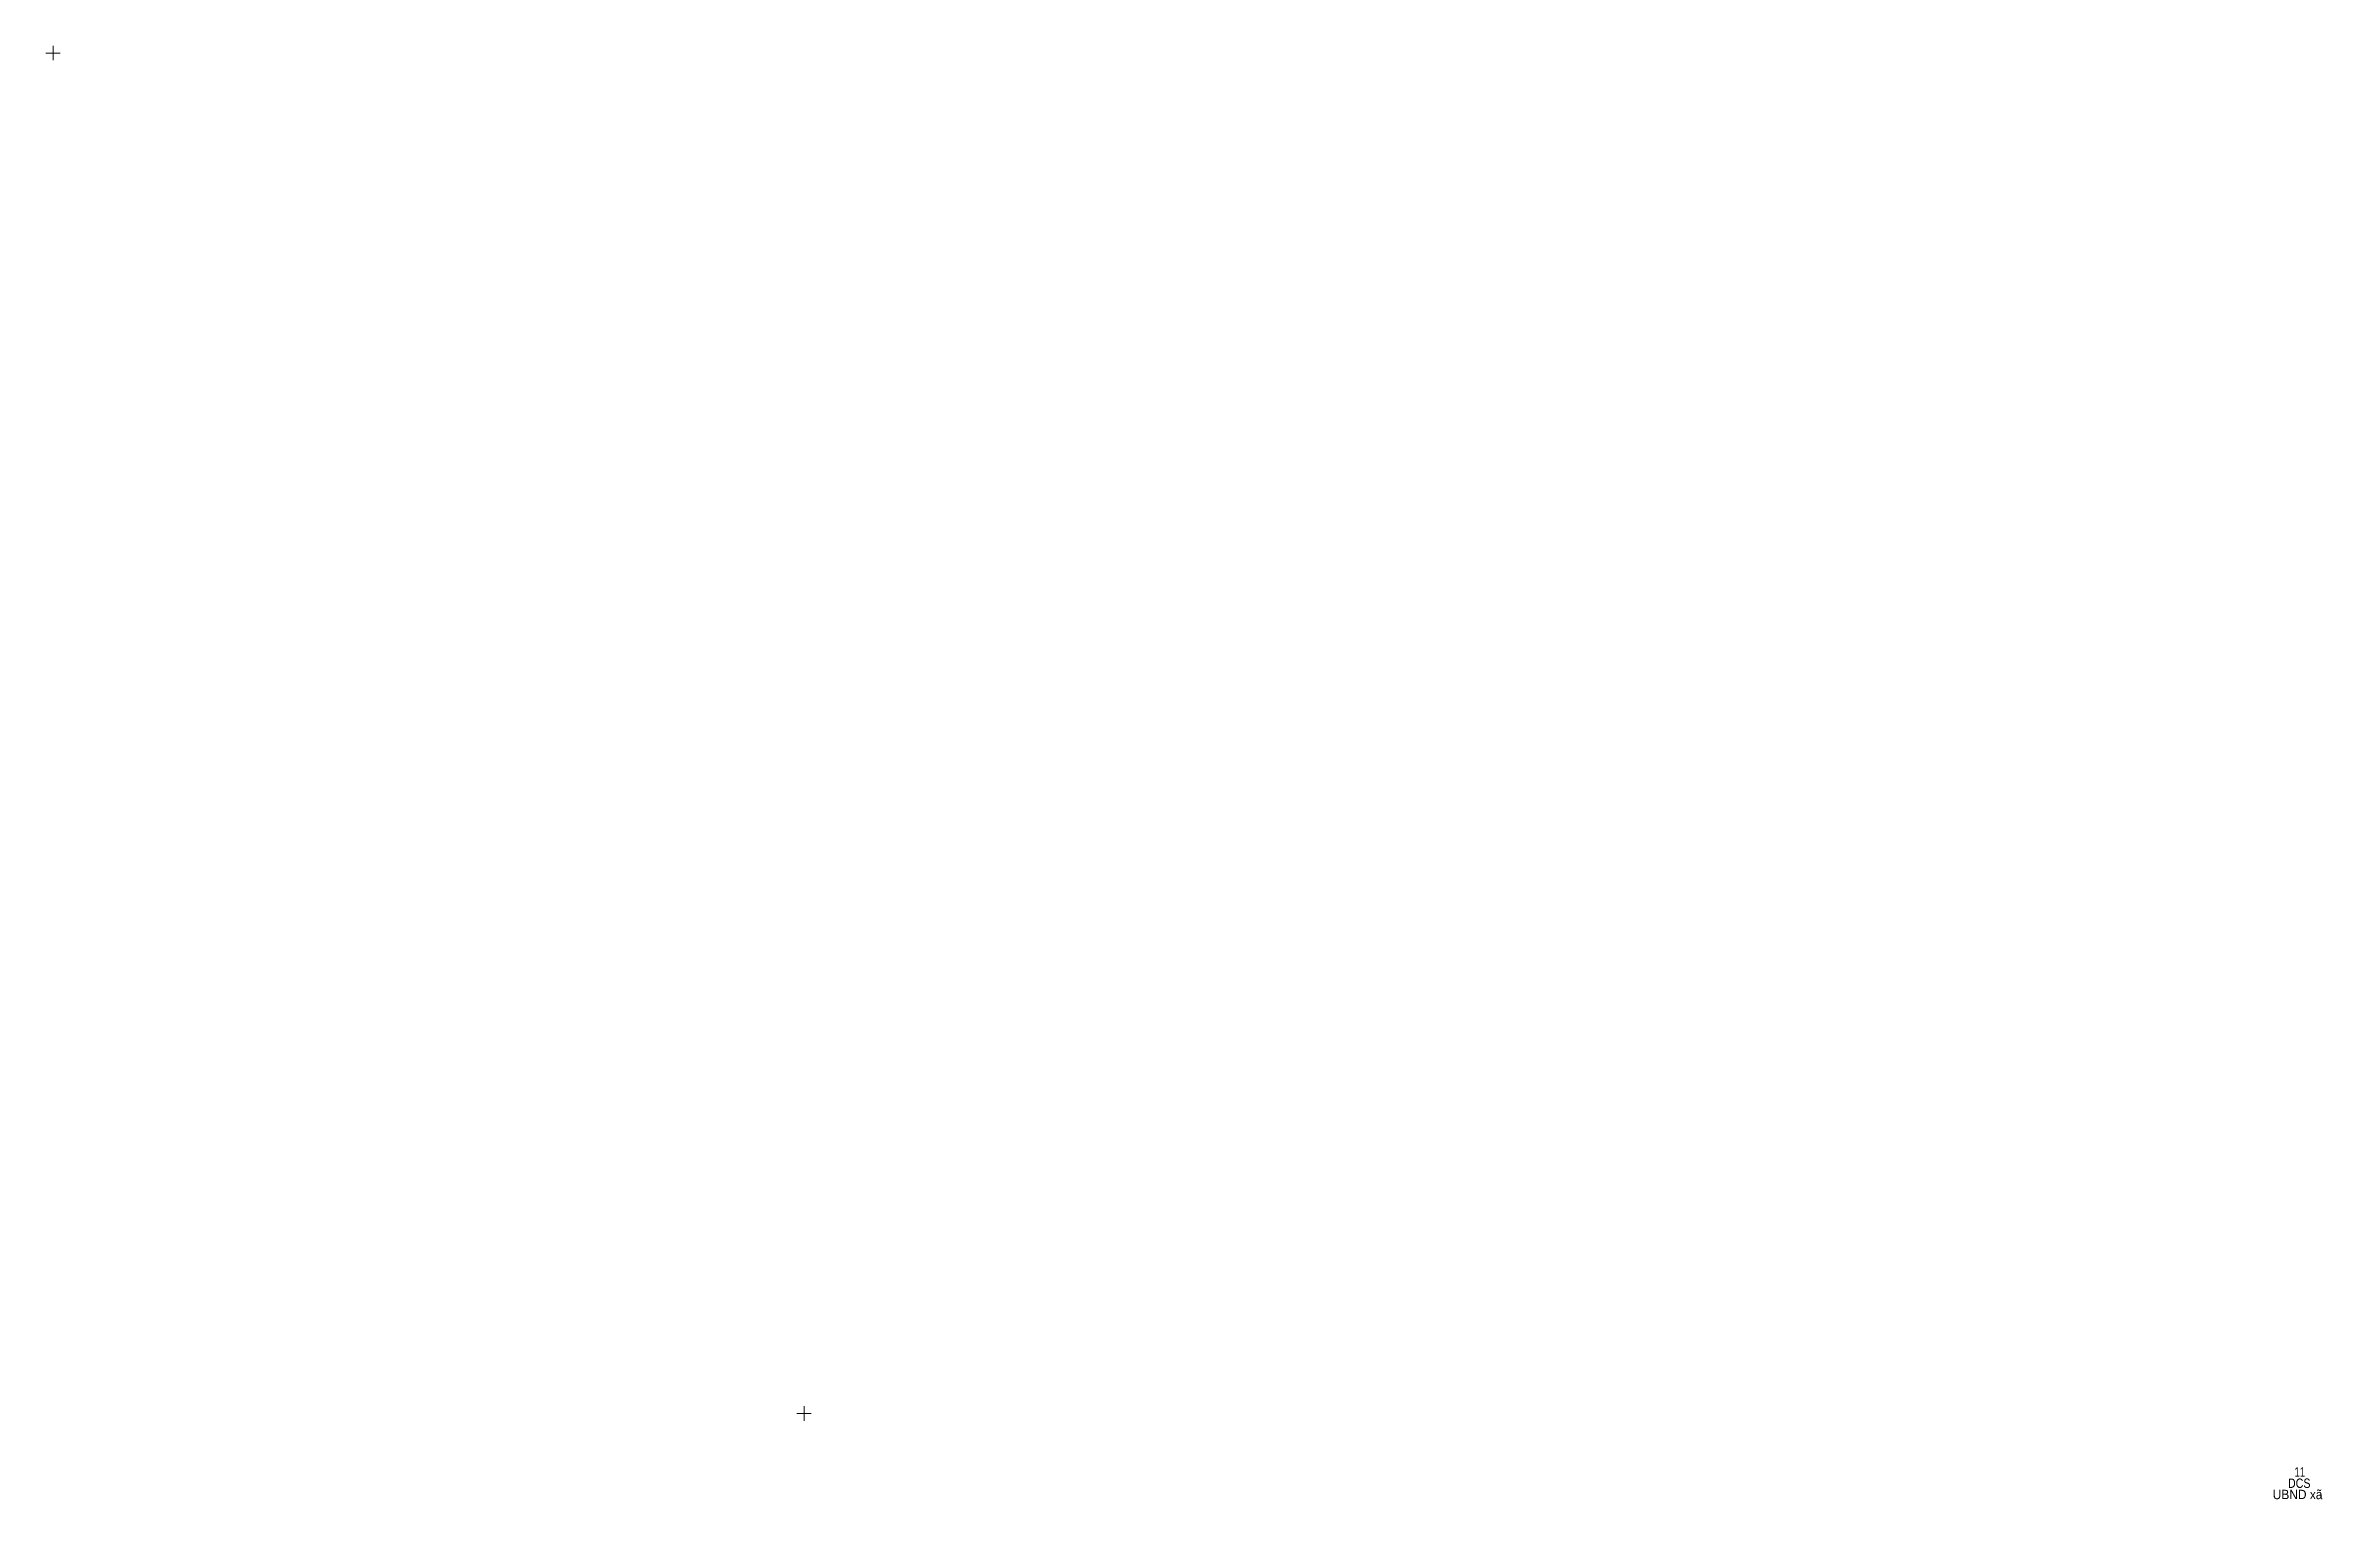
# Model space of a CAD drawing. Header units: metres. Extents: x 550999 to 552168, y 1840994 to 1841978.
# Drawn here: x 551862.7 to 551960.2, y 1841854.7 to 1841917.3 of the extents above; entities that cross this region are included whole.
import ezdxf
from ezdxf.enums import TextEntityAlignment as Align

# ---------------------------------------------------------------- set-up
doc = ezdxf.new("R2010")
doc.units = ezdxf.units.M
doc.header["$LTSCALE"] = 0.16
doc.layers.add('11', color=7, linetype='Continuous', lineweight=13)
doc.layers.add('15', color=7, linetype='Continuous')

msp = doc.modelspace()

# ---------------------------------------------------------------- texts
at = {"layer": '15'}
for s, width, p in [('11', 0.75, (551958.74, 1841856.31)), ('11', 0.75, (551958.74, 1841856.31)), ('11', 0.75, (551958.74, 1841856.31)), ('11', 0.75, (551958.74, 1841856.31)), ('11', 0.75, (551958.74, 1841856.31)), ('11', 0.75, (551958.74, 1841856.31)), ('UBND xã', 0.95, (551958.645, 1841855.35)), ('UBND xã', 0.95, (551958.645, 1841855.35)), ('UBND xã', 0.95, (551958.645, 1841855.35)), ('UBND xã', 0.95, (551958.645, 1841855.35)), ('UBND xã', 0.95, (551958.645, 1841855.35)), ('UBND xã', 0.95, (551958.645, 1841855.35)), ('DCS', 0.85, (551958.715, 1841855.83)), ('DCS', 0.85, (551958.715, 1841855.83)), ('DCS', 0.85, (551958.715, 1841855.83)), ('DCS', 0.85, (551958.715, 1841855.83)), ('DCS', 0.85, (551958.715, 1841855.83)), ('DCS', 0.85, (551958.715, 1841855.83)), ('Thôn Tân Xuyên', 0.85, (551958.555, 1841854.87)), ('Thôn Tân Xuyên', 0.85, (551958.555, 1841854.87)), ('Thôn Tân Xuyên', 0.85, (551958.555, 1841854.87)), ('Thôn Tân Xuyên', 0.85, (551958.555, 1841854.87)), ('Thôn Tân Xuyên', 0.85, (551958.555, 1841854.87)), ('Thôn Tân Xuyên', 0.85, (551958.555, 1841854.87))]:
    msp.add_text(s, height=0.4, dxfattribs=dict(at, width=width)).set_placement(p, align=Align.CENTER)

# ---------------------------------------------------------------- linework, layer by layer
at = {"layer": '11'}
for p, q in [((551863, 1841916.69), (551863, 1841917.31)), ((551863.31, 1841917), (551862.69, 1841917)), ((551895.31, 1841859), (551894.69, 1841859)), ((551895.31, 1841859), (551894.69, 1841859)), ((551895, 1841858.69), (551895, 1841859.31)), ((551895, 1841858.69), (551895, 1841859.31))]:
    msp.add_line(p, q, dxfattribs=at)

msp.set_redraw_order([(e.dxf.handle, doc.entitydb.next_handle()) for e in msp.query("TEXT MTEXT ATTDEF DIMENSION ARC_DIMENSION")])  # texts and dimensions are drawn at this point

doc.saveas('drawing.dxf')
